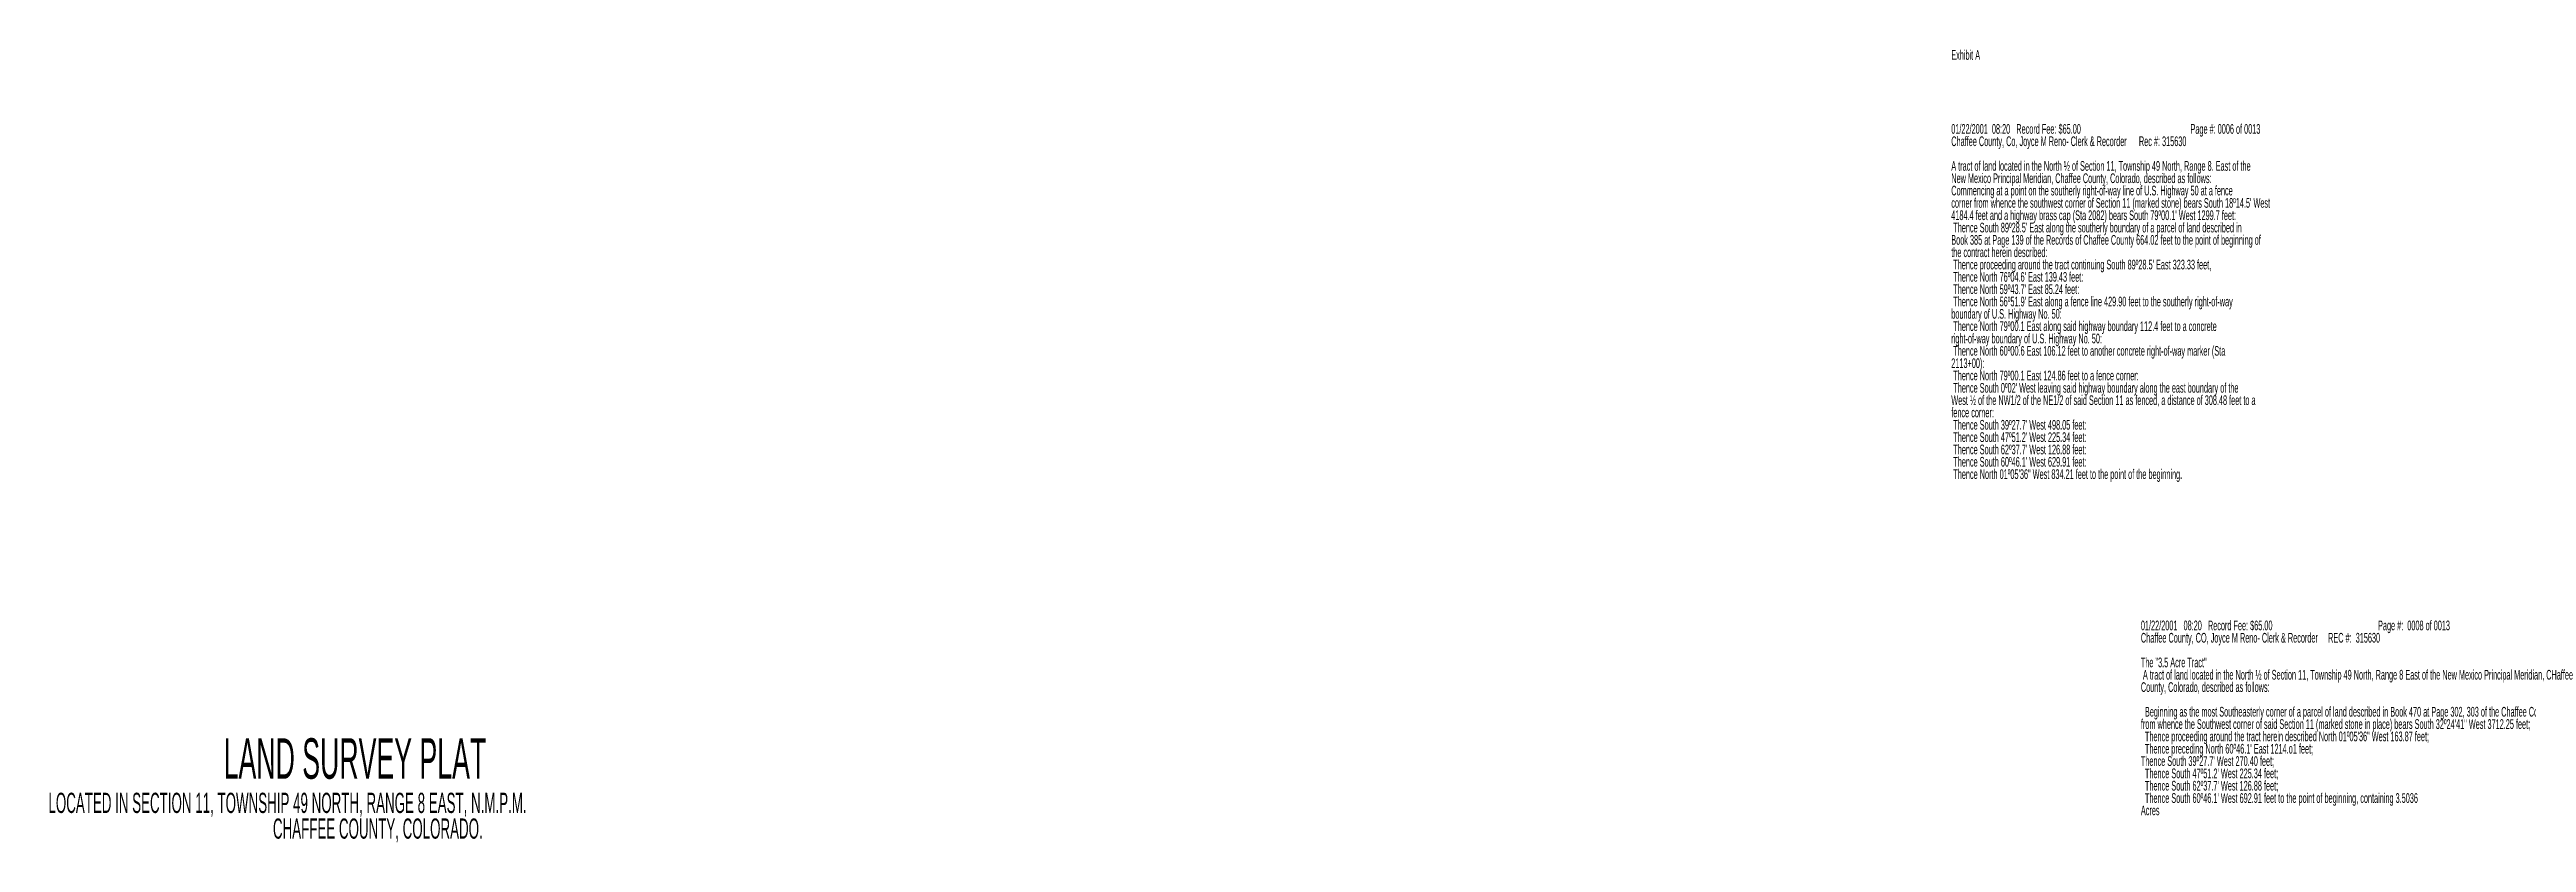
# Model space of a CAD drawing. Extents: x 2835785 to 2851632, y 1243954 to 1251877.
# Drawn here: x 2849318 to 2850150, y 1248293 to 1248559 of the extents above; entities that cross this region are included whole.
import ezdxf

# ---------------------------------------------------------------- set-up
doc = ezdxf.new("R2010")
doc.units = 0
doc.header["$MEASUREMENT"] = 0
doc.layers.add('Layout', color=5, linetype='Continuous', true_color=0x0000ff)

msp = doc.modelspace()

# ---------------------------------------------------------------- texts
at = {"layer": 'Layout'}
for s, height, width, p in [('Exhibit A', 3.258, 0.49368, (2849956.74, 1248555.38)), ('01/22/2001  08:20   Record Fee: $65.00                                                      Page #: 0006 of 0013', 3.25833, 0.49368, (2849956.74, 1248530.54)), ('Chaffee County, Co, Joyce M Reno- Clerk & Recorder      Rec #: 315630', 3.2583, 0.49368, (2849956.74, 1248526.4)), ('A tract of land located in the North ½ of Section 11, Township 49 North, Range 8. East of the ', 3.2583, 0.49368, (2849956.74, 1248518.12)), ('Commencing at a point on the southerly right-of-way line of U.S. Highway 50 at a fence ', 3.2583, 0.49368, (2849956.74, 1248509.84)), ('New Mexico Principal Meridian, Chaffee County, Colorado, described as follows:', 3.2583, 0.49368, (2849956.74, 1248513.98)), ("4184.4 feet and a highway brass cap (Sta 2082) bears South 79º00.1' West 1299.7 feet:", 3.2583, 0.49368, (2849956.74, 1248501.56)), ("corner from whence the southwest corner of Section 11 (marked stone) bears South 18º14.5' West ", 3.2583, 0.49368, (2849956.74, 1248505.7)), ("^IThence South 89º28.5' East along the southerly boundary of a parcel of land described in ", 3.2583, 0.49368, (2849956.74, 1248497.42)), ('the contract herein described:', 3.2583, 0.49368, (2849956.74, 1248489.14)), ('Book 385 at Page 139 of the Records of Chaffee County 664.02 feet to the point of beginning of ', 3.2583, 0.49368, (2849956.74, 1248493.28)), ("^IThence proceeding around the tract continuing South 89º28.5' East 323.33 feet,", 3.2583, 0.49368, (2849956.74, 1248485)), ("^IThence North 76º04.6' East 139.43 feet:", 3.2583, 0.49368, (2849956.74, 1248480.86)), ("^IThence North 59º43.7' East 85.24 feet:", 3.2583, 0.49368, (2849956.74, 1248476.72)), ("^IThence North 56º51.9' East along a fence line 429.90 feet to the southerly right-of-way ", 3.2583, 0.49368, (2849956.74, 1248472.58)), ('boundary of U.S. Highway No. 50:', 3.2583, 0.49368, (2849956.74, 1248468.44)), ('^IThence North 79º00.1 East along said highway boundary 112.4 feet to a concrete ', 3.2583, 0.49368, (2849956.74, 1248464.3)), ('right-of-way boundary of U.S. Highway No. 50:', 3.2583, 0.49368, (2849956.74, 1248460.16)), ('^IThence North 60º00.6 East 106.12 feet to another concrete right-of-way marker (Sta ', 3.2583, 0.49368, (2849956.74, 1248456.02)), ('2113+00):', 3.258, 0.49368, (2849956.74, 1248451.88)), ('^IThence North 79º00.1 East 124.86 feet to a fence corner:', 3.2583, 0.49368, (2849956.74, 1248447.74)), ('West ½ of the NW1/2 of the NE1/2 of said Section 11 as fenced, a distance of 308.48 feet to a ', 3.2583, 0.49368, (2849956.74, 1248439.46)), ("^IThence South 0º02' West leaving said highway boundary along the east boundary of the ", 3.2583, 0.49368, (2849956.74, 1248443.6)), ('fence corner:', 3.2583, 0.49368, (2849956.74, 1248435.32)), ("^IThence South 39º27.7' West 498.05 feet:", 3.2583, 0.49368, (2849956.74, 1248431.18)), ("^IThence South 47º51.2' West 225.34 feet:", 3.2583, 0.49368, (2849956.74, 1248427.04)), ("^IThence South 62º37.7' West 126.88 feet:", 3.2583, 0.49368, (2849956.74, 1248422.9)), ("^IThence South 60º46.1' West 629.91 feet:", 3.2583, 0.49368, (2849956.74, 1248418.76)), ('^IThence North 01º05\'36" West 834.21 feet to the point of the beginning.', 3.2583, 0.49368, (2849956.74, 1248414.62)), ('01/22/2001   08:20   Record Fee: $65.00                                                    Page #:  0008 of 0013', 3.25833, 0.49368, (2850020.44, 1248363.82)), ('Chaffee County, CO, Joyce M Reno- Clerk & Recorder     REC #:  315630', 3.2583, 0.49368, (2850020.44, 1248359.68)), ('The "3.5 Acre Tract" ', 3.2583, 0.49368, (2850020.44, 1248351.4)), ('County, Colorado, described as follows:', 3.2583, 0.49368, (2850020.44, 1248343.12)), ('^IA tract of land located in the North ½ of Section 11, Township 49 North, Range 8 East of the New Mexico Principal Meridian, CHaffee ', 3.25833, 0.49368, (2850020.44, 1248347.26)), ('^I^IBeginning as the most Southeasterly corner of a parcel of land described in Book 470 at Page 302, 303 of the Chaffee County Records ', 3.25833, 0.49368, (2850020.44, 1248334.84)), ('LAND SURVEY PLAT', 13.5783, 0.493958, (2849376.3, 1248313.97)), ('from whence the Southwest corner of said Section 11 (marked stone in place) bears South 32º24\'41" West 3712.25 feet; ', 3.25833, 0.49368, (2850020.44, 1248330.7)), ('^I^IThence proceeding around the tract herein described North 01º05\'36" West 163.87 feet;', 3.2583, 0.49368, (2850020.44, 1248326.56)), ("Thence South 39º27.7' West 270.40 feet;", 3.2583, 0.49368, (2850020.44, 1248318.28)), ("^I^IThence preceding North 60º46.1' East 1214.o1 feet;", 3.2583, 0.49368, (2850020.44, 1248322.42)), ("^I^IThence South 47º51.2' West 225.34 feet;", 3.2583, 0.49368, (2850020.44, 1248314.14)), ("^I^IThence South 62º37.7' West 126.88 feet;", 3.2583, 0.49368, (2850020.44, 1248310)), ('LOCATED IN SECTION 11, TOWNSHIP 49 NORTH, RANGE 8 EAST, N.M.P.M.', 6.79, 0.493735, (2849317.43, 1248302.47)), ('Acres', 3.258, 0.49368, (2850020.44, 1248301.72)), ("^I^IThence South 60º46.1' West 692.91 feet to the point of beginning, containing 3.5036 ", 3.2583, 0.49368, (2850020.44, 1248305.86)), ('CHAFFEE COUNTY, COLORADO.', 6.79, 0.493735, (2849392.86, 1248293.84))]:
    msp.add_text(s, height=height, dxfattribs=dict(at, width=width)).set_placement(p)

doc.saveas('drawing.dxf')
